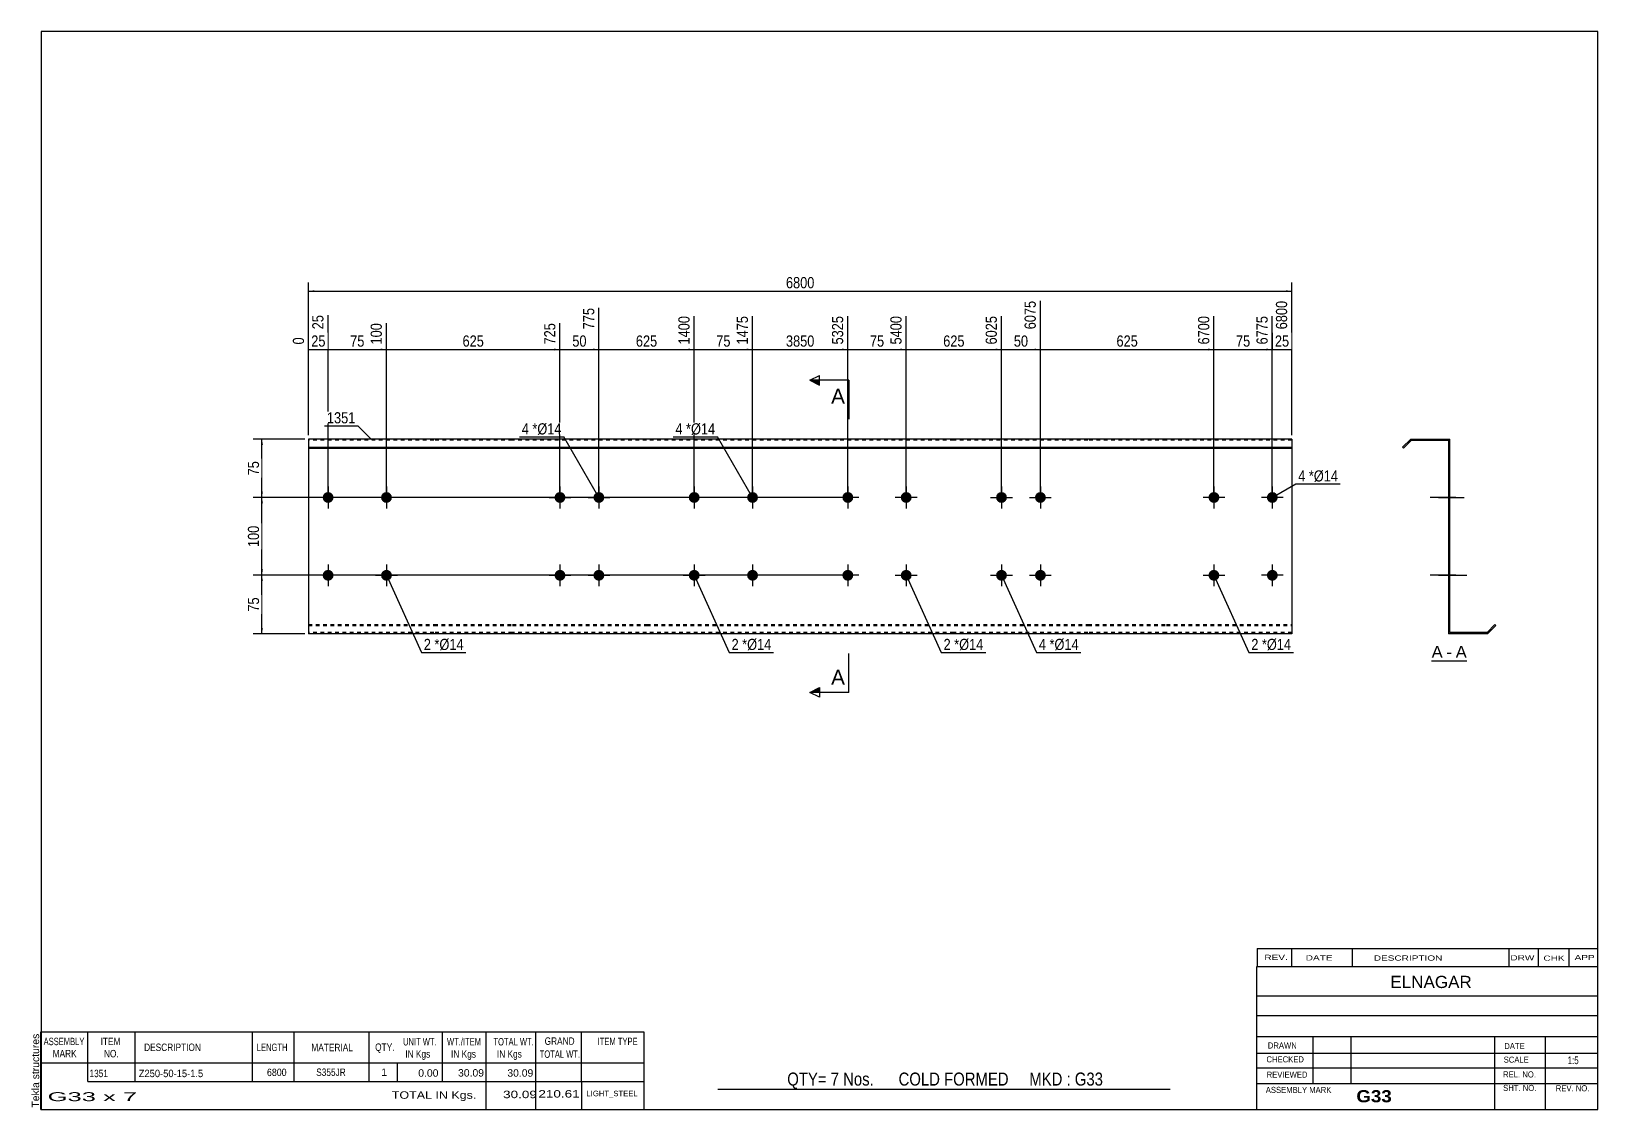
# Model space of a CAD drawing. Header units: millimetres. Extents: x -71 to 331, y -147 to 130.
import ezdxf

# ---------------------------------------------------------------- set-up
doc = ezdxf.new("R2010")
doc.units = ezdxf.units.MM
doc.linetypes.add('DXK_LINE_DOT1', pattern=[1.8814, 0.9407, -0.9407])
doc.styles.add('Arial', font='ARIAL.TTF', dxfattribs={"height": 0.2})
doc.styles.add('Arial Bold', font='ARIALBD.TTF', dxfattribs={"height": 0.2})
doc.styles.add('Arial Narrow', font='ARIALN.TTF', dxfattribs={"height": 0.2})

# ---------------------------------------------------------------- blocks, each defined once
blk = doc.blocks.new('Unknown-629097591-1776')
at = {"color": 5, "linetype": 'Continuous'}
for p, q in [((331.25, 129.75), (-68.75, 129.75)), ((-68.75, 129.75), (-68.75, -147.25)), ((331.25, -147.25), (331.25, 129.75)), ((-68.75, -147.25), (331.25, -147.25))]:
    blk.add_line(p, q, dxfattribs=at)
at = {"color": 174, "linetype": 'Continuous', "style": 'Arial'}
blk.add_text('Tekla structures', height=1.9102, rotation=90, dxfattribs=at).set_placement((-69.25, -146.75))
blk = doc.blocks.new('Unknown-629097591-12 - 1222')
at = {"color": 7, "linetype": 'Continuous'}
blk.add_line((288.58, -31.95), (297.61, -31.95), dxfattribs=at)
at = {"color": 0, "linetype": 'Continuous'}
blk.add_wipeout([(291.42, -31.2), (291.42, -28), (288.58, -28), (288.58, -31.2)], dxfattribs=at)
blk.add_wipeout([(293.8, -31.2), (293.8, -28), (292.38, -28), (292.38, -31.2)], dxfattribs=at)
at = {"color": 96, "linetype": 'Continuous', "style": 'Arial'}
blk.add_text('A', height=3.06, dxfattribs=at).set_placement((288.58, -31.2))
at = {"color": 0, "linetype": 'Continuous'}
blk.add_wipeout([(297.61, -31.2), (297.61, -28), (294.76, -28), (294.76, -31.2)], dxfattribs=at)
at = {"color": 96, "linetype": 'Continuous', "style": 'Arial'}
for s, p in [('A', (294.76, -31.2)), ('-', (292.38, -31.2))]:
    blk.add_text(s, height=3.06, dxfattribs=at).set_placement(p)
blk = doc.blocks.new('Bolt-629097591-1207 - 1201')
at = {"linetype": 'Continuous'}
for points in [[(139.96, -10, -1), (137.16, -10, -1)], [(249.04, -10, -1), (246.24, -10, -1)]]:
    blk.add_hatch(color=3, dxfattribs=at).paths.add_polyline_path(points)
at = {"color": 3, "linetype": 'Continuous'}
for p, q in [((138.56, -7.2), (138.56, -12.8)), ((247.64, -7.2), (247.64, -12.8)), ((141.36, -10), (135.76, -10)), ((250.44, -10), (244.84, -10))]:
    blk.add_line(p, q, dxfattribs=at)
blk = doc.blocks.new('Bolt-629097591-1215 - 1201')
at = {"linetype": 'Continuous'}
blk.add_hatch(color=3, dxfattribs=at).paths.add_polyline_path([(154.96, -10, -1), (152.16, -10, -1)])
at = {"color": 3, "linetype": 'Continuous'}
for p, q in [((153.56, -7.2), (153.56, -12.8)), ((150.76, -10), (156.36, -10))]:
    blk.add_line(p, q, dxfattribs=at)
blk = doc.blocks.new('Part-629097591-1204 - 1201')
at = {"color": 2, "linetype": 'Continuous'}
for p, q in [((0, 25), (0, -25)), ((32.19, 25), (0, 25)), ((52.29, 25), (32.29, 25)), ((86.78, 25), (52.39, 25)), ((126.27, 25), (86.88, 25)), ((165.76, 25), (126.37, 25)), ((200.25, 25), (165.86, 25)), ((220.35, 25), (200.35, 25)), ((252.64, 25), (220.45, 25)), ((252.64, 25), (252.64, -25)), ((0, 22.88), (32.19, 22.88)), ((0, 22.67), (32.19, 22.67)), ((32.29, 22.88), (52.29, 22.88)), ((32.29, 22.67), (52.29, 22.67)), ((52.39, 22.88), (86.78, 22.88)), ((52.39, 22.67), (86.78, 22.67)), ((86.88, 22.88), (126.27, 22.88)), ((86.88, 22.67), (126.27, 22.67)), ((126.37, 22.88), (165.76, 22.88)), ((126.37, 22.67), (165.76, 22.67)), ((165.86, 22.88), (200.25, 22.88)), ((165.86, 22.67), (200.25, 22.67)), ((200.35, 22.88), (220.35, 22.88)), ((200.35, 22.67), (220.35, 22.67)), ((220.45, 22.88), (252.64, 22.88)), ((220.45, 22.67), (252.64, 22.67)), ((32.19, -25), (0, -25)), ((52.29, -25), (32.29, -25)), ((86.78, -25), (52.39, -25)), ((126.27, -25), (86.88, -25)), ((165.76, -25), (126.37, -25)), ((200.25, -25), (165.86, -25)), ((220.35, -25), (200.35, -25)), ((252.64, -25), (220.45, -25))]:
    blk.add_line(p, q, dxfattribs=at)
at = {"color": 7, "linetype": 'DXK_LINE_DOT1'}
for p, q in [((32.19, 24.7), (0, 24.7)), ((52.29, 24.7), (32.29, 24.7)), ((86.78, 24.7), (52.39, 24.7)), ((126.27, 24.7), (86.88, 24.7)), ((165.76, 24.7), (126.37, 24.7)), ((200.25, 24.7), (165.86, 24.7)), ((220.35, 24.7), (200.35, 24.7)), ((252.64, 24.7), (220.45, 24.7)), ((0, -22.67), (32.19, -22.67)), ((0, -22.88), (32.19, -22.88)), ((32.29, -22.67), (52.29, -22.67)), ((32.29, -22.88), (52.29, -22.88)), ((52.39, -22.67), (86.78, -22.67)), ((52.39, -22.88), (86.78, -22.88)), ((86.88, -22.67), (126.27, -22.67)), ((86.88, -22.88), (126.27, -22.88)), ((126.37, -22.67), (165.76, -22.67)), ((126.37, -22.88), (165.76, -22.88)), ((165.86, -22.67), (200.25, -22.67)), ((165.86, -22.88), (200.25, -22.88)), ((200.35, -22.67), (220.35, -22.67)), ((200.35, -22.88), (220.35, -22.88)), ((220.45, -22.67), (252.64, -22.67)), ((220.45, -22.88), (252.64, -22.88)), ((32.19, -24.7), (0, -24.7)), ((52.29, -24.7), (32.29, -24.7)), ((86.78, -24.7), (52.39, -24.7)), ((126.27, -24.7), (86.88, -24.7)), ((165.76, -24.7), (126.37, -24.7)), ((200.25, -24.7), (165.86, -24.7)), ((220.35, -24.7), (200.35, -24.7)), ((252.64, -24.7), (220.45, -24.7))]:
    blk.add_line(p, q, dxfattribs=at)
blk = doc.blocks.new('Bolt-629097591-1205 - 1201')
at = {"linetype": 'Continuous'}
for points in [[(6.4, -10, -1), (3.6, -10, -1)], [(115.48, -10, -1), (112.68, -10, -1)]]:
    blk.add_hatch(color=3, dxfattribs=at).paths.add_polyline_path(points)
at = {"color": 3, "linetype": 'Continuous'}
for p, q in [((5, -7.2), (5, -12.8)), ((114.08, -7.2), (114.08, -12.8)), ((7.8, -10), (2.2, -10)), ((116.88, -10), (111.28, -10))]:
    blk.add_line(p, q, dxfattribs=at)
blk = doc.blocks.new('Bolt-629097591-1206 - 1201')
at = {"linetype": 'Continuous'}
for points in [[(6.4, 10, -1), (3.6, 10, -1)], [(115.48, 10, -1), (112.68, 10, -1)]]:
    blk.add_hatch(color=3, dxfattribs=at).paths.add_polyline_path(points)
at = {"color": 3, "linetype": 'Continuous'}
for p, q in [((5, 12.8), (5, 7.2)), ((114.08, 12.8), (114.08, 7.2)), ((7.8, 10), (2.2, 10)), ((116.88, 10), (111.28, 10))]:
    blk.add_line(p, q, dxfattribs=at)
blk = doc.blocks.new('Bolt-629097591-1208 - 1201')
at = {"linetype": 'Continuous'}
for points in [[(139.96, 10, -1), (137.16, 10, -1)], [(249.04, 10, -1), (246.24, 10, -1)]]:
    blk.add_hatch(color=3, dxfattribs=at).paths.add_polyline_path(points)
at = {"color": 3, "linetype": 'Continuous'}
for p, q in [((138.56, 12.8), (138.56, 7.2)), ((247.64, 12.8), (247.64, 7.2)), ((141.36, 10), (135.76, 10)), ((250.44, 10), (244.84, 10))]:
    blk.add_line(p, q, dxfattribs=at)
blk = doc.blocks.new('Bolt-629097591-1209 - 1201')
at = {"linetype": 'Continuous'}
for points in [[(65.99, 10, -1), (63.19, 10, -1)], [(75.99, 10, -1), (73.19, 10, -1)], [(65.99, -10, -1), (63.19, -10, -1)], [(75.99, -10, -1), (73.19, -10, -1)]]:
    blk.add_hatch(color=3, dxfattribs=at).paths.add_polyline_path(points)
at = {"color": 3, "linetype": 'Continuous'}
for p, q in [((64.59, 12.8), (64.59, 7.2)), ((74.59, 12.8), (74.59, 7.2)), ((61.79, 10), (67.39, 10)), ((71.79, 10), (77.39, 10)), ((64.59, -7.2), (64.59, -12.8)), ((74.59, -7.2), (74.59, -12.8)), ((61.79, -10), (67.39, -10)), ((71.79, -10), (77.39, -10))]:
    blk.add_line(p, q, dxfattribs=at)
blk = doc.blocks.new('Bolt-629097591-1210 - 1201')
at = {"linetype": 'Continuous'}
blk.add_hatch(color=3, dxfattribs=at).paths.add_polyline_path([(21.4, -10, -1), (18.6, -10, -1)])
at = {"color": 3, "linetype": 'Continuous'}
for p, q in [((20, -7.2), (20, -12.8)), ((17.2, -10), (22.8, -10))]:
    blk.add_line(p, q, dxfattribs=at)
blk = doc.blocks.new('Bolt-629097591-1211 - 1201')
at = {"linetype": 'Continuous'}
blk.add_hatch(color=3, dxfattribs=at).paths.add_polyline_path([(100.48, -10, -1), (97.68, -10, -1)])
at = {"color": 3, "linetype": 'Continuous'}
for p, q in [((99.08, -7.2), (99.08, -12.8)), ((96.28, -10), (101.88, -10))]:
    blk.add_line(p, q, dxfattribs=at)
blk = doc.blocks.new('Bolt-629097591-1212 - 1201')
at = {"linetype": 'Continuous'}
blk.add_hatch(color=3, dxfattribs=at).paths.add_polyline_path([(100.48, 10, -1), (97.68, 10, -1)])
at = {"color": 3, "linetype": 'Continuous'}
for p, q in [((99.08, 12.8), (99.08, 7.2)), ((101.88, 10), (96.28, 10))]:
    blk.add_line(p, q, dxfattribs=at)
blk = doc.blocks.new('Bolt-629097591-1213 - 1201')
at = {"linetype": 'Continuous'}
blk.add_hatch(color=3, dxfattribs=at).paths.add_polyline_path([(21.4, 10, -1), (18.6, 10, -1)])
at = {"color": 3, "linetype": 'Continuous'}
for p, q in [((20, 12.8), (20, 7.2)), ((22.8, 10), (17.2, 10))]:
    blk.add_line(p, q, dxfattribs=at)
blk = doc.blocks.new('Bolt-629097591-1214 - 1201')
at = {"linetype": 'Continuous'}
for points in [[(179.45, 10, -1), (176.65, 10, -1)], [(189.45, 10, -1), (186.65, 10, -1)], [(179.45, -10, -1), (176.65, -10, -1)], [(189.45, -10, -1), (186.65, -10, -1)]]:
    blk.add_hatch(color=3, dxfattribs=at).paths.add_polyline_path(points)
at = {"color": 3, "linetype": 'Continuous'}
for p, q in [((178.05, 12.8), (178.05, 7.2)), ((188.05, 12.8), (188.05, 7.2)), ((175.25, 10), (180.85, 10)), ((185.25, 10), (190.85, 10)), ((178.05, -7.2), (178.05, -12.8)), ((188.05, -7.2), (188.05, -12.8)), ((175.25, -10), (180.85, -10)), ((185.25, -10), (190.85, -10))]:
    blk.add_line(p, q, dxfattribs=at)
blk = doc.blocks.new('Bolt-629097591-1216 - 1201')
at = {"linetype": 'Continuous'}
blk.add_hatch(color=3, dxfattribs=at).paths.add_polyline_path([(234.04, -10, -1), (231.24, -10, -1)])
at = {"color": 3, "linetype": 'Continuous'}
for p, q in [((232.64, -7.2), (232.64, -12.8)), ((229.84, -10), (235.44, -10))]:
    blk.add_line(p, q, dxfattribs=at)
blk = doc.blocks.new('Bolt-629097591-1217 - 1201')
at = {"linetype": 'Continuous'}
blk.add_hatch(color=3, dxfattribs=at).paths.add_polyline_path([(234.04, 10, -1), (231.24, 10, -1)])
at = {"color": 3, "linetype": 'Continuous'}
for p, q in [((232.64, 12.8), (232.64, 7.2)), ((235.44, 10), (229.84, 10))]:
    blk.add_line(p, q, dxfattribs=at)
blk = doc.blocks.new('Bolt-629097591-1218 - 1201')
at = {"linetype": 'Continuous'}
blk.add_hatch(color=3, dxfattribs=at).paths.add_polyline_path([(154.96, 10, -1), (152.16, 10, -1)])
at = {"color": 3, "linetype": 'Continuous'}
for p, q in [((153.56, 12.8), (153.56, 7.2)), ((156.36, 10), (150.76, 10))]:
    blk.add_line(p, q, dxfattribs=at)
blk = doc.blocks.new('Bolt-629097591-1224 - 1222')
at = {"linetype": 'Continuous'}
blk.add_hatch(color=3, dxfattribs=at).paths.add_polyline_path([(293.24, -11.4), (293.24, -8.6), (292.94, -8.6), (292.94, -11.4)])
blk.add_hatch(color=3, dxfattribs=at).paths.add_polyline_path([(293.24, -11.4), (293.24, -8.6), (292.94, -8.6), (292.94, -11.4)])
at = {"color": 3, "linetype": 'Continuous'}
for p, q in [((294.84, -10), (288.24, -10)), ((294.84, -10), (288.24, -10)), ((293.24, -8.6), (292.94, -8.6)), ((293.24, -8.6), (292.94, -8.6)), ((293.24, -11.4), (292.94, -11.4)), ((293.24, -11.4), (292.94, -11.4))]:
    blk.add_line(p, q, dxfattribs=at)
blk = doc.blocks.new('Part-629097591-1223 - 1222')
at = {"color": 2, "linetype": 'Continuous'}
for p, q in [((283.24, 25), (281.12, 22.88)), ((283.37, 24.7), (281.33, 22.67)), ((283.24, 25), (293.24, 25)), ((283.37, 24.7), (292.94, 24.7)), ((292.94, 24.7), (292.94, -25)), ((293.24, -24.7), (293.24, 25)), ((281.12, 22.88), (281.33, 22.67)), ((302.82, -24.7), (304.85, -22.67)), ((302.94, -25), (305.06, -22.88)), ((305.06, -22.88), (304.85, -22.67)), ((302.94, -25), (292.94, -25)), ((302.82, -24.7), (293.24, -24.7))]:
    blk.add_line(p, q, dxfattribs=at)
blk = doc.blocks.new('Bolt-629097591-1225 - 1222')
at = {"linetype": 'Continuous'}
blk.add_hatch(color=3, dxfattribs=at).paths.add_polyline_path([(293.24, 8.6), (293.24, 11.4), (292.94, 11.4), (292.94, 8.6)])
blk.add_hatch(color=3, dxfattribs=at).paths.add_polyline_path([(293.24, 8.6), (293.24, 11.4), (292.94, 11.4), (292.94, 8.6)])
at = {"color": 3, "linetype": 'Continuous'}
for p, q in [((294.84, 10), (288.24, 10)), ((294.84, 10), (288.24, 10)), ((293.24, 11.4), (292.94, 11.4)), ((293.24, 11.4), (292.94, 11.4)), ((293.24, 8.6), (292.94, 8.6)), ((293.24, 8.6), (292.94, 8.6))]:
    blk.add_line(p, q, dxfattribs=at)
blk = doc.blocks.new('Bolt-629097591-1226 - 1222')
at = {"linetype": 'Continuous'}
blk.add_hatch(color=3, dxfattribs=at).paths.add_polyline_path([(293.24, -11.4), (293.24, -8.6), (292.94, -8.6), (292.94, -11.4)])
blk.add_hatch(color=3, dxfattribs=at).paths.add_polyline_path([(293.24, -11.4), (293.24, -8.6), (292.94, -8.6), (292.94, -11.4)])
at = {"color": 3, "linetype": 'Continuous'}
for p, q in [((294.84, -10), (288.24, -10)), ((294.84, -10), (288.24, -10)), ((293.24, -8.6), (292.94, -8.6)), ((293.24, -8.6), (292.94, -8.6)), ((293.24, -11.4), (292.94, -11.4)), ((293.24, -11.4), (292.94, -11.4))]:
    blk.add_line(p, q, dxfattribs=at)
blk = doc.blocks.new('Bolt-629097591-1227 - 1222')
at = {"linetype": 'Continuous'}
blk.add_hatch(color=3, dxfattribs=at).paths.add_polyline_path([(293.24, 8.6), (293.24, 11.4), (292.94, 11.4), (292.94, 8.6)])
blk.add_hatch(color=3, dxfattribs=at).paths.add_polyline_path([(293.24, 8.6), (293.24, 11.4), (292.94, 11.4), (292.94, 8.6)])
at = {"color": 3, "linetype": 'Continuous'}
for p, q in [((294.84, 10), (288.24, 10)), ((294.84, 10), (288.24, 10)), ((293.24, 11.4), (292.94, 11.4)), ((293.24, 11.4), (292.94, 11.4)), ((293.24, 8.6), (292.94, 8.6)), ((293.24, 8.6), (292.94, 8.6))]:
    blk.add_line(p, q, dxfattribs=at)
blk = doc.blocks.new('Bolt-629097591-1228 - 1222')
at = {"linetype": 'Continuous'}
for points in [[(293.24, 8.6), (293.24, 11.4), (292.94, 11.4), (292.94, 8.6)], [(293.24, 8.6), (293.24, 11.4), (292.94, 11.4), (292.94, 8.6)], [(293.24, -11.4), (293.24, -8.6), (292.94, -8.6), (292.94, -11.4)], [(293.24, -11.4), (293.24, -8.6), (292.94, -8.6), (292.94, -11.4)]]:
    blk.add_hatch(color=3, dxfattribs=at).paths.add_polyline_path(points)
at = {"color": 3, "linetype": 'Continuous'}
for p, q in [((290.34, 10), (296.94, 10)), ((290.34, 10), (296.94, 10)), ((292.94, 11.4), (293.24, 11.4)), ((292.94, 11.4), (293.24, 11.4)), ((292.94, 8.6), (293.24, 8.6)), ((292.94, 8.6), (293.24, 8.6)), ((290.34, -10), (296.94, -10)), ((290.34, -10), (296.94, -10)), ((292.94, -8.6), (293.24, -8.6)), ((292.94, -8.6), (293.24, -8.6)), ((292.94, -11.4), (293.24, -11.4)), ((292.94, -11.4), (293.24, -11.4))]:
    blk.add_line(p, q, dxfattribs=at)
blk = doc.blocks.new('Bolt-629097591-1229 - 1222')
at = {"linetype": 'Continuous'}
blk.add_hatch(color=3, dxfattribs=at).paths.add_polyline_path([(293.24, -11.4), (293.24, -8.6), (292.94, -8.6), (292.94, -11.4)])
at = {"color": 3, "linetype": 'Continuous'}
for p, q in [((291.04, -10), (297.64, -10)), ((292.94, -8.6), (293.24, -8.6)), ((292.94, -11.4), (293.24, -11.4))]:
    blk.add_line(p, q, dxfattribs=at)
blk = doc.blocks.new('Bolt-629097591-1230 - 1222')
at = {"linetype": 'Continuous'}
blk.add_hatch(color=3, dxfattribs=at).paths.add_polyline_path([(293.24, -11.4), (293.24, -8.6), (292.94, -8.6), (292.94, -11.4)])
at = {"color": 3, "linetype": 'Continuous'}
for p, q in [((291.04, -10), (297.64, -10)), ((292.94, -8.6), (293.24, -8.6)), ((292.94, -11.4), (293.24, -11.4))]:
    blk.add_line(p, q, dxfattribs=at)
blk = doc.blocks.new('Bolt-629097591-1231 - 1222')
at = {"linetype": 'Continuous'}
blk.add_hatch(color=3, dxfattribs=at).paths.add_polyline_path([(293.24, 8.6), (293.24, 11.4), (292.94, 11.4), (292.94, 8.6)])
at = {"color": 3, "linetype": 'Continuous'}
for p, q in [((294.84, 10), (288.24, 10)), ((293.24, 11.4), (292.94, 11.4)), ((293.24, 8.6), (292.94, 8.6))]:
    blk.add_line(p, q, dxfattribs=at)
blk = doc.blocks.new('Bolt-629097591-1232 - 1222')
at = {"linetype": 'Continuous'}
blk.add_hatch(color=3, dxfattribs=at).paths.add_polyline_path([(293.24, 8.6), (293.24, 11.4), (292.94, 11.4), (292.94, 8.6)])
at = {"color": 3, "linetype": 'Continuous'}
for p, q in [((294.84, 10), (288.24, 10)), ((293.24, 11.4), (292.94, 11.4)), ((293.24, 8.6), (292.94, 8.6))]:
    blk.add_line(p, q, dxfattribs=at)
blk = doc.blocks.new('Bolt-629097591-1233 - 1222')
at = {"linetype": 'Continuous'}
for points in [[(293.24, 8.6), (293.24, 11.4), (292.94, 11.4), (292.94, 8.6)], [(293.24, 8.6), (293.24, 11.4), (292.94, 11.4), (292.94, 8.6)], [(293.24, -11.4), (293.24, -8.6), (292.94, -8.6), (292.94, -11.4)], [(293.24, -11.4), (293.24, -8.6), (292.94, -8.6), (292.94, -11.4)]]:
    blk.add_hatch(color=3, dxfattribs=at).paths.add_polyline_path(points)
at = {"color": 3, "linetype": 'Continuous'}
for p, q in [((290.34, 10), (296.94, 10)), ((290.34, 10), (296.94, 10)), ((292.94, 11.4), (293.24, 11.4)), ((292.94, 11.4), (293.24, 11.4)), ((292.94, 8.6), (293.24, 8.6)), ((292.94, 8.6), (293.24, 8.6)), ((290.34, -10), (296.94, -10)), ((290.34, -10), (296.94, -10)), ((292.94, -8.6), (293.24, -8.6)), ((292.94, -8.6), (293.24, -8.6)), ((292.94, -11.4), (293.24, -11.4)), ((292.94, -11.4), (293.24, -11.4))]:
    blk.add_line(p, q, dxfattribs=at)
blk = doc.blocks.new('Bolt-629097591-1234 - 1222')
at = {"linetype": 'Continuous'}
blk.add_hatch(color=3, dxfattribs=at).paths.add_polyline_path([(293.24, -11.4), (293.24, -8.6), (292.94, -8.6), (292.94, -11.4)])
at = {"color": 3, "linetype": 'Continuous'}
for p, q in [((291.04, -10), (297.64, -10)), ((292.94, -8.6), (293.24, -8.6)), ((292.94, -11.4), (293.24, -11.4))]:
    blk.add_line(p, q, dxfattribs=at)
blk = doc.blocks.new('Bolt-629097591-1235 - 1222')
at = {"linetype": 'Continuous'}
blk.add_hatch(color=3, dxfattribs=at).paths.add_polyline_path([(293.24, -11.4), (293.24, -8.6), (292.94, -8.6), (292.94, -11.4)])
at = {"color": 3, "linetype": 'Continuous'}
for p, q in [((291.04, -10), (297.64, -10)), ((292.94, -8.6), (293.24, -8.6)), ((292.94, -11.4), (293.24, -11.4))]:
    blk.add_line(p, q, dxfattribs=at)
blk = doc.blocks.new('Bolt-629097591-1236 - 1222')
at = {"linetype": 'Continuous'}
blk.add_hatch(color=3, dxfattribs=at).paths.add_polyline_path([(293.24, 8.6), (293.24, 11.4), (292.94, 11.4), (292.94, 8.6)])
at = {"color": 3, "linetype": 'Continuous'}
for p, q in [((294.84, 10), (288.24, 10)), ((293.24, 11.4), (292.94, 11.4)), ((293.24, 8.6), (292.94, 8.6))]:
    blk.add_line(p, q, dxfattribs=at)
blk = doc.blocks.new('Bolt-629097591-1237 - 1222')
at = {"linetype": 'Continuous'}
blk.add_hatch(color=3, dxfattribs=at).paths.add_polyline_path([(293.24, 8.6), (293.24, 11.4), (292.94, 11.4), (292.94, 8.6)])
at = {"color": 3, "linetype": 'Continuous'}
for p, q in [((294.84, 10), (288.24, 10)), ((293.24, 11.4), (292.94, 11.4)), ((293.24, 8.6), (292.94, 8.6))]:
    blk.add_line(p, q, dxfattribs=at)
blk = doc.blocks.new('StraightDimension-629097591-1320 - 1201')
at = {"linetype": 'Continuous'}
for points in [[(-12.25, -11.5), (-12, -10), (-11.75, -11.5)], [(-11.75, -23.5), (-12, -25), (-12.25, -23.5)]]:
    blk.add_hatch(color=7, dxfattribs=at).paths.add_polyline_path(points)
at = {"color": 7, "linetype": 'Continuous'}
for p, q in [((137.56, -10), (-14.25, -10)), ((-12, -25), (-12, -10)), ((-1, -25), (-14.25, -25))]:
    blk.add_line(p, q, dxfattribs=at)
at = {"color": 0}
blk.add_wipeout([(-12.15, -15.07), (-16.35, -15.07), (-16.35, -19.93), (-12.15, -19.93)], dxfattribs=at)
at = {"color": 3, "style": 'Arial Narrow'}
blk.add_text('75', height=2.863, rotation=90.0002, dxfattribs=at).set_placement((-12.75, -19.33))
blk = doc.blocks.new('StraightDimension-629097591-1334 - 1201')
at = {"linetype": 'Continuous'}
for points in [[(1.5, 62.75), (0, 63), (1.5, 63.25)], [(251.14, 63.25), (252.64, 63), (251.14, 62.75)]]:
    blk.add_hatch(color=7, dxfattribs=at).paths.add_polyline_path(points)
at = {"color": 7, "linetype": 'Continuous'}
for p, q in [((0, 26), (0, 65.25)), ((252.64, 26), (252.64, 65.25)), ((0, 63), (252.64, 63))]:
    blk.add_line(p, q, dxfattribs=at)
at = {"color": 0}
blk.add_wipeout([(130.58, 63.15), (130.58, 67.35), (122.06, 67.35), (122.06, 63.15)], dxfattribs=at)
at = {"color": 3, "style": 'Arial Narrow'}
blk.add_text('6800', height=2.863, dxfattribs=at).set_placement((122.66, 63.75))
blk = doc.blocks.new('StraightDimension-629097591-1255 - 1201')
at = {"linetype": 'Continuous'}
blk.add_hatch(color=7, dxfattribs=at).paths.add_polyline_path([(137.06, 48.25), (138.56, 48), (137.06, 47.75)])
at = {"color": 7, "linetype": 'Continuous'}
for p, q in [((114.08, 11), (114.08, 56.61)), ((138.56, 11), (138.56, 56.61)), ((114.08, 48), (138.56, 48))]:
    blk.add_line(p, q, dxfattribs=at)
at = {"color": 0, "linetype": 'Continuous'}
blk.add_wipeout([(137.96, 57.21), (133.76, 57.21), (133.76, 48.7), (137.96, 48.7)], dxfattribs=at)
at = {"color": 0}
blk.add_wipeout([(130.58, 48.15), (130.58, 52.35), (122.06, 52.35), (122.06, 48.15)], dxfattribs=at)
at = {"color": 3, "linetype": 'Continuous', "style": 'Arial Narrow'}
blk.add_text('5325', height=2.863, rotation=90.0002, dxfattribs=at).set_placement((137.36, 49.3))
at = {"color": 3, "style": 'Arial Narrow'}
blk.add_text('3850', height=2.863, dxfattribs=at).set_placement((122.66, 48.75))
blk = doc.blocks.new('StraightDimension-629097591-1249 - 1201')
at = {"linetype": 'Continuous'}
blk.add_hatch(color=7, dxfattribs=at).paths.add_polyline_path([(251.14, 48.25), (252.64, 48), (251.14, 47.75)])
at = {"color": 7, "linetype": 'Continuous'}
for p, q in [((252.64, 26), (252.64, 60.51)), ((247.64, 11), (247.64, 56.61)), ((247.64, 48), (252.64, 48))]:
    blk.add_line(p, q, dxfattribs=at)
at = {"color": 0}
blk.add_wipeout([(252.57, 48.15), (252.57, 52.35), (247.71, 52.35), (247.71, 48.15)], dxfattribs=at)
at = {"color": 0, "linetype": 'Continuous'}
blk.add_wipeout([(252.04, 61.11), (247.84, 61.11), (247.84, 52.6), (252.04, 52.6)], dxfattribs=at)
at = {"color": 3, "linetype": 'Continuous', "style": 'Arial Narrow'}
blk.add_text('6800', height=2.863, rotation=90.0002, dxfattribs=at).set_placement((251.44, 53.2))
at = {"color": 3, "style": 'Arial Narrow'}
blk.add_text('25', height=2.863, dxfattribs=at).set_placement((248.31, 48.75))
blk = doc.blocks.new('StraightDimension-629097591-1250 - 1201')
at = {"linetype": 'Continuous'}
blk.add_hatch(color=7, dxfattribs=at).paths.add_polyline_path([(246.14, 48.25), (247.64, 48), (246.14, 47.75)])
at = {"color": 7, "linetype": 'Continuous'}
for p, q in [((232.64, 11), (232.64, 56.61)), ((247.64, 11), (247.64, 56.61)), ((232.64, 48), (247.64, 48))]:
    blk.add_line(p, q, dxfattribs=at)
at = {"color": 0}
blk.add_wipeout([(242.57, 48.15), (242.57, 52.35), (237.71, 52.35), (237.71, 48.15)], dxfattribs=at)
at = {"color": 0, "linetype": 'Continuous'}
blk.add_wipeout([(247.04, 57.21), (242.84, 57.21), (242.84, 48.7), (247.04, 48.7)], dxfattribs=at)
at = {"color": 3, "linetype": 'Continuous', "style": 'Arial Narrow'}
blk.add_text('6775', height=2.863, rotation=90.0002, dxfattribs=at).set_placement((246.44, 49.3))
at = {"color": 3, "style": 'Arial Narrow'}
blk.add_text('75', height=2.863, dxfattribs=at).set_placement((238.31, 48.75))
blk = doc.blocks.new('StraightDimension-629097591-1251 - 1201')
at = {"linetype": 'Continuous'}
blk.add_hatch(color=7, dxfattribs=at).paths.add_polyline_path([(231.14, 48.25), (232.64, 48), (231.14, 47.75)])
at = {"color": 7, "linetype": 'Continuous'}
for p, q in [((188.05, 11), (188.05, 60.51)), ((232.64, 11), (232.64, 56.61)), ((188.05, 48), (232.64, 48))]:
    blk.add_line(p, q, dxfattribs=at)
at = {"color": 0, "linetype": 'Continuous'}
blk.add_wipeout([(232.04, 57.21), (227.84, 57.21), (227.84, 48.7), (232.04, 48.7)], dxfattribs=at)
at = {"color": 0}
blk.add_wipeout([(213.69, 48.15), (213.69, 52.35), (207, 52.35), (207, 48.15)], dxfattribs=at)
at = {"color": 3, "linetype": 'Continuous', "style": 'Arial Narrow'}
blk.add_text('6700', height=2.863, rotation=90.0002, dxfattribs=at).set_placement((231.44, 49.3))
at = {"color": 3, "style": 'Arial Narrow'}
blk.add_text('625', height=2.863, dxfattribs=at).set_placement((207.6, 48.75))
blk = doc.blocks.new('StraightDimension-629097591-1252 - 1201')
at = {"linetype": 'Continuous'}
blk.add_hatch(color=7, dxfattribs=at).paths.add_polyline_path([(186.55, 48.25), (188.05, 48), (186.55, 47.75)])
at = {"color": 7, "linetype": 'Continuous'}
for p, q in [((188.05, 11), (188.05, 60.51)), ((178.05, 11), (178.05, 56.61)), ((178.05, 48), (188.05, 48))]:
    blk.add_line(p, q, dxfattribs=at)
at = {"color": 0}
blk.add_wipeout([(185.48, 48.15), (185.48, 52.35), (180.62, 52.35), (180.62, 48.15)], dxfattribs=at)
at = {"color": 0, "linetype": 'Continuous'}
blk.add_wipeout([(187.45, 61.11), (183.25, 61.11), (183.25, 52.6), (187.45, 52.6)], dxfattribs=at)
at = {"color": 3, "linetype": 'Continuous', "style": 'Arial Narrow'}
blk.add_text('6075', height=2.863, rotation=90.0002, dxfattribs=at).set_placement((186.85, 53.2))
at = {"color": 3, "style": 'Arial Narrow'}
blk.add_text('50', height=2.863, dxfattribs=at).set_placement((181.22, 48.75))
blk = doc.blocks.new('StraightDimension-629097591-1253 - 1201')
at = {"linetype": 'Continuous'}
blk.add_hatch(color=7, dxfattribs=at).paths.add_polyline_path([(176.55, 48.25), (178.05, 48), (176.55, 47.75)])
at = {"color": 7, "linetype": 'Continuous'}
for p, q in [((153.56, 11), (153.56, 56.61)), ((178.05, 11), (178.05, 56.61)), ((153.56, 48), (178.05, 48))]:
    blk.add_line(p, q, dxfattribs=at)
at = {"color": 0, "linetype": 'Continuous'}
blk.add_wipeout([(177.45, 57.21), (173.25, 57.21), (173.25, 48.7), (177.45, 48.7)], dxfattribs=at)
at = {"color": 0}
blk.add_wipeout([(169.15, 48.15), (169.15, 52.35), (162.47, 52.35), (162.47, 48.15)], dxfattribs=at)
at = {"color": 3, "linetype": 'Continuous', "style": 'Arial Narrow'}
blk.add_text('6025', height=2.863, rotation=90.0002, dxfattribs=at).set_placement((176.85, 49.3))
at = {"color": 3, "style": 'Arial Narrow'}
blk.add_text('625', height=2.863, dxfattribs=at).set_placement((163.07, 48.75))
blk = doc.blocks.new('StraightDimension-629097591-1254 - 1201')
at = {"linetype": 'Continuous'}
blk.add_hatch(color=7, dxfattribs=at).paths.add_polyline_path([(152.06, 48.25), (153.56, 48), (152.06, 47.75)])
at = {"color": 7, "linetype": 'Continuous'}
for p, q in [((138.56, 11), (138.56, 56.61)), ((153.56, 11), (153.56, 56.61)), ((138.56, 48), (153.56, 48))]:
    blk.add_line(p, q, dxfattribs=at)
at = {"color": 0}
blk.add_wipeout([(148.49, 48.15), (148.49, 52.35), (143.64, 52.35), (143.64, 48.15)], dxfattribs=at)
at = {"color": 0, "linetype": 'Continuous'}
blk.add_wipeout([(152.96, 57.21), (148.76, 57.21), (148.76, 48.7), (152.96, 48.7)], dxfattribs=at)
at = {"color": 3, "linetype": 'Continuous', "style": 'Arial Narrow'}
blk.add_text('5400', height=2.863, rotation=90.0002, dxfattribs=at).set_placement((152.36, 49.3))
at = {"color": 3, "style": 'Arial Narrow'}
blk.add_text('75', height=2.863, dxfattribs=at).set_placement((144.24, 48.75))
blk = doc.blocks.new('StraightDimension-629097591-1256 - 1201')
at = {"linetype": 'Continuous'}
blk.add_hatch(color=7, dxfattribs=at).paths.add_polyline_path([(112.58, 48.25), (114.08, 48), (112.58, 47.75)])
at = {"color": 7, "linetype": 'Continuous'}
for p, q in [((99.08, 11), (99.08, 56.61)), ((114.08, 11), (114.08, 56.61)), ((99.08, 48), (114.08, 48))]:
    blk.add_line(p, q, dxfattribs=at)
at = {"color": 0}
blk.add_wipeout([(109, 48.15), (109, 52.35), (104.15, 52.35), (104.15, 48.15)], dxfattribs=at)
at = {"color": 0, "linetype": 'Continuous'}
blk.add_wipeout([(113.48, 57.21), (109.28, 57.21), (109.28, 48.7), (113.48, 48.7)], dxfattribs=at)
at = {"color": 3, "linetype": 'Continuous', "style": 'Arial Narrow'}
blk.add_text('1475', height=2.863, rotation=90.0002, dxfattribs=at).set_placement((112.88, 49.3))
at = {"color": 3, "style": 'Arial Narrow'}
blk.add_text('75', height=2.863, dxfattribs=at).set_placement((104.75, 48.75))
blk = doc.blocks.new('StraightDimension-629097591-1257 - 1201')
at = {"linetype": 'Continuous'}
blk.add_hatch(color=7, dxfattribs=at).paths.add_polyline_path([(97.58, 48.25), (99.08, 48), (97.58, 47.75)])
at = {"color": 7, "linetype": 'Continuous'}
for p, q in [((74.59, 11), (74.59, 58.68)), ((99.08, 11), (99.08, 56.61)), ((74.59, 48), (99.08, 48))]:
    blk.add_line(p, q, dxfattribs=at)
at = {"color": 0, "linetype": 'Continuous'}
blk.add_wipeout([(98.48, 57.21), (94.28, 57.21), (94.28, 48.7), (98.48, 48.7)], dxfattribs=at)
at = {"color": 0}
blk.add_wipeout([(90.17, 48.15), (90.17, 52.35), (83.49, 52.35), (83.49, 48.15)], dxfattribs=at)
at = {"color": 3, "linetype": 'Continuous', "style": 'Arial Narrow'}
blk.add_text('1400', height=2.863, rotation=90.0002, dxfattribs=at).set_placement((97.88, 49.3))
at = {"color": 3, "style": 'Arial Narrow'}
blk.add_text('625', height=2.863, dxfattribs=at).set_placement((84.09, 48.75))
blk = doc.blocks.new('StraightDimension-629097591-1258 - 1201')
at = {"linetype": 'Continuous'}
blk.add_hatch(color=7, dxfattribs=at).paths.add_polyline_path([(73.09, 48.25), (74.59, 48), (73.09, 47.75)])
at = {"color": 7, "linetype": 'Continuous'}
for p, q in [((74.59, 11), (74.59, 58.68)), ((64.59, 11), (64.59, 54.78)), ((64.59, 48), (74.59, 48))]:
    blk.add_line(p, q, dxfattribs=at)
at = {"color": 0}
blk.add_wipeout([(72.02, 48.15), (72.02, 52.35), (67.16, 52.35), (67.16, 48.15)], dxfattribs=at)
at = {"color": 0, "linetype": 'Continuous'}
blk.add_wipeout([(73.99, 59.28), (69.79, 59.28), (69.79, 52.6), (73.99, 52.6)], dxfattribs=at)
at = {"color": 3, "linetype": 'Continuous', "style": 'Arial Narrow'}
blk.add_text('775', height=2.863, rotation=90.0002, dxfattribs=at).set_placement((73.39, 53.2))
at = {"color": 3, "style": 'Arial Narrow'}
blk.add_text('50', height=2.863, dxfattribs=at).set_placement((67.76, 48.75))
blk = doc.blocks.new('StraightDimension-629097591-1259 - 1201')
at = {"linetype": 'Continuous'}
blk.add_hatch(color=7, dxfattribs=at).paths.add_polyline_path([(63.09, 48.25), (64.59, 48), (63.09, 47.75)])
at = {"color": 7, "linetype": 'Continuous'}
for p, q in [((20, 11), (20, 54.78)), ((64.59, 11), (64.59, 54.78)), ((20, 48), (64.59, 48))]:
    blk.add_line(p, q, dxfattribs=at)
at = {"color": 0}
blk.add_wipeout([(45.64, 48.15), (45.64, 52.35), (38.95, 52.35), (38.95, 48.15)], dxfattribs=at)
at = {"color": 0, "linetype": 'Continuous'}
blk.add_wipeout([(63.99, 55.38), (59.79, 55.38), (59.79, 48.7), (63.99, 48.7)], dxfattribs=at)
at = {"color": 3, "linetype": 'Continuous', "style": 'Arial Narrow'}
blk.add_text('725', height=2.863, rotation=90.0002, dxfattribs=at).set_placement((63.39, 49.3))
at = {"color": 3, "style": 'Arial Narrow'}
blk.add_text('625', height=2.863, dxfattribs=at).set_placement((39.55, 48.75))
blk = doc.blocks.new('StraightDimension-629097591-1260 - 1201')
at = {"linetype": 'Continuous'}
blk.add_hatch(color=7, dxfattribs=at).paths.add_polyline_path([(18.5, 48.25), (20, 48), (18.5, 47.75)])
at = {"color": 7, "linetype": 'Continuous'}
for p, q in [((5, 11), (5, 56.86)), ((20, 11), (20, 54.78)), ((5, 48), (20, 48))]:
    blk.add_line(p, q, dxfattribs=at)
at = {"color": 0}
blk.add_wipeout([(14.93, 48.15), (14.93, 52.35), (10.07, 52.35), (10.07, 48.15)], dxfattribs=at)
at = {"color": 0, "linetype": 'Continuous'}
blk.add_wipeout([(19.4, 55.38), (15.2, 55.38), (15.2, 48.7), (19.4, 48.7)], dxfattribs=at)
at = {"color": 3, "linetype": 'Continuous', "style": 'Arial Narrow'}
blk.add_text('100', height=2.863, rotation=90.0002, dxfattribs=at).set_placement((18.8, 49.3))
at = {"color": 3, "style": 'Arial Narrow'}
blk.add_text('75', height=2.863, dxfattribs=at).set_placement((10.67, 48.75))
blk = doc.blocks.new('StraightDimension-629097591-1318 - 1201')
at = {"linetype": 'Continuous'}
for points in [[(-12.25, 23.5), (-12, 25), (-11.75, 23.5)], [(-11.75, 11.5), (-12, 10), (-12.25, 11.5)]]:
    blk.add_hatch(color=7, dxfattribs=at).paths.add_polyline_path(points)
at = {"color": 7, "linetype": 'Continuous'}
for p, q in [((-1, 25), (-14.25, 25)), ((-12, 10), (-12, 25)), ((137.56, 10), (-14.25, 10))]:
    blk.add_line(p, q, dxfattribs=at)
at = {"color": 0}
blk.add_wipeout([(-12.15, 19.93), (-16.35, 19.93), (-16.35, 15.07), (-12.15, 15.07)], dxfattribs=at)
at = {"color": 3, "style": 'Arial Narrow'}
blk.add_text('75', height=2.863, rotation=90.0002, dxfattribs=at).set_placement((-12.75, 15.67))
blk = doc.blocks.new('StraightDimension-629097591-1261 - 1201')
at = {"linetype": 'Continuous'}
blk.add_hatch(color=7, dxfattribs=at).paths.add_polyline_path([(3.5, 48.25), (5, 48), (3.5, 47.75)])
at = {"color": 7, "linetype": 'Continuous'}
for p, q in [((5, 11), (5, 56.86)), ((0, 26), (0, 51.13)), ((0, 48), (5, 48))]:
    blk.add_line(p, q, dxfattribs=at)
at = {"color": 0}
blk.add_wipeout([(4.93, 48.15), (4.93, 52.35), (0.07, 52.35), (0.07, 48.15)], dxfattribs=at)
at = {"color": 0, "linetype": 'Continuous'}
blk.add_wipeout([(4.4, 57.46), (0.2, 57.46), (0.2, 52.6), (4.4, 52.6)], dxfattribs=at)
blk.add_wipeout([(-0.6, 51.73), (-4.8, 51.73), (-4.8, 48.7), (-0.6, 48.7)], dxfattribs=at)
at = {"color": 3, "linetype": 'Continuous', "style": 'Arial Narrow'}
for s, height, p in [('25', 2.863, (3.8, 53.2)), ('0', 2.86, (-1.2, 49.3))]:
    blk.add_text(s, height=height, rotation=90.0002, dxfattribs=at).set_placement(p)
at = {"color": 3, "style": 'Arial Narrow'}
blk.add_text('25', height=2.863, dxfattribs=at).set_placement((0.67, 48.75))
blk = doc.blocks.new('StraightDimension-629097591-1319 - 1201')
at = {"linetype": 'Continuous'}
for points in [[(-12.25, 8.5), (-12, 10), (-11.75, 8.5)], [(-11.75, -8.5), (-12, -10), (-12.25, -8.5)]]:
    blk.add_hatch(color=7, dxfattribs=at).paths.add_polyline_path(points)
at = {"color": 7, "linetype": 'Continuous'}
for p, q in [((137.56, 10), (-14.25, 10)), ((-12, -10), (-12, 10)), ((137.56, -10), (-14.25, -10))]:
    blk.add_line(p, q, dxfattribs=at)
at = {"color": 0}
blk.add_wipeout([(-12.15, 3.34), (-16.35, 3.34), (-16.35, -3.34), (-12.15, -3.34)], dxfattribs=at)
at = {"color": 3, "style": 'Arial Narrow'}
blk.add_text('100', height=2.863, rotation=90.0002, dxfattribs=at).set_placement((-12.75, -2.74))
blk = doc.blocks.new('CBS_BOM-629097591-1803')
at = {"color": 7, "linetype": 'Continuous'}
for p, q in [((-68.78, -135.28), (-68.78, -127.28)), ((-68.78, -127.28), (86.14, -127.28)), ((-56.78, -135.28), (-56.78, -127.28)), ((-44.59, -135.28), (-44.59, -127.28)), ((-14.43, -135.28), (-14.43, -127.28)), ((-3.75, -135.28), (-3.75, -127.28)), ((15.57, -135.28), (15.57, -127.28)), ((34.37, -135.28), (34.37, -127.28)), ((45.58, -135.28), (45.58, -127.28)), ((58.37, -135.28), (58.37, -127.28)), ((70.12, -135.28), (70.12, -127.28)), ((86.14, -127.29), (86.14, -135.27)), ((-68.78, -135.28), (86.14, -135.28)), ((-68.78, -140.08), (-68.78, -135.28)), ((-56.78, -140.08), (-56.78, -135.28)), ((-44.59, -140.08), (-44.59, -135.28)), ((-14.43, -140.08), (-14.43, -135.28)), ((-3.75, -140.08), (-3.75, -135.28)), ((15.57, -140.08), (15.57, -135.28)), ((22.83, -140.08), (22.83, -135.28)), ((34.37, -140.08), (34.37, -135.28)), ((45.58, -140.08), (45.58, -135.28)), ((58.37, -140.08), (58.37, -135.28)), ((70.14, -140.08), (70.14, -135.28)), ((86.14, -135.28), (86.14, -140.08)), ((-68.78, -147.28), (-68.78, -140.1)), ((-56.78, -140.08), (86.14, -140.08)), ((45.58, -147.28), (45.58, -140.1)), ((58.37, -147.28), (58.37, -140.1)), ((70.18, -147.28), (70.18, -140.1)), ((86.14, -140.08), (86.14, -147.28)), ((-68.78, -147.28), (86.14, -147.28))]:
    blk.add_line(p, q, dxfattribs=at)
at = {"color": 3, "linetype": 'Continuous', "style": 'Arial'}
for s, height, width, p in [('ASSEMBLY', 1.91, 0.7, (-68.1, -130.71)), ('ITEM', 1.91, 0.8, (-53.45, -130.71)), ('WT./ITEM', 1.91, 0.7, (35.55, -130.78)), ('GRAND', 1.91, 0.8, (60.64, -130.62)), ('ITEM TYPE', 1.91, 0.7, (74.28, -130.7)), ('MARK', 1.91, 0.8, (-65.78, -133.84)), ('NO.', 1.91, 0.8, (-52.6, -133.84)), ('DESCRIPTION', 1.9102, 0.8, (-42.27, -132.21)), ('LENGTH', 1.91, 0.7, (-13.32, -132.21)), ('MATERIAL', 1.91, 0.8, (0.7, -132.26)), ('QTY.', 1.91, 0.8, (17.09, -132.18)), ('UNIT WT.', 1.91, 0.7, (24.26, -130.78)), ('IN Kgs', 1.91, 0.8, (24.84, -133.92)), ('IN Kgs', 1.91, 0.8, (36.59, -133.92)), ('TOTAL WT.', 1.91, 0.7, (47.49, -130.78)), ('IN Kgs', 1.91, 0.8, (48.38, -133.92)), ('TOTAL WT.', 1.91, 0.7, (59.38, -133.96))]:
    blk.add_text(s, height=height, dxfattribs=dict(at, width=width)).set_placement(p)
at = {"color": 7, "linetype": 'Continuous', "style": 'Arial'}
for s, height, width, p in [('6800', 1.91, 0.85, (-10.71, -138.65)), ('S355JR', 1.91, 0.8, (1.94, -138.62)), ('1351', 1.91, 0.8, (-56.32, -138.93)), ('Z250-50-15-1.5', 1.9102, 0.9, (-43.65, -138.93))]:
    blk.add_text(s, height=height, dxfattribs=dict(at, width=width)).set_placement(p)
for s, p in [('1', (18.66, -138.62)), ('30.09', (38.39, -138.78)), ('0.00', (28.17, -138.81)), ('30.09', (51.06, -138.81))]:
    blk.add_text(s, height=1.91, dxfattribs=at).set_placement(p)
at = {"color": 6, "linetype": 'Continuous', "style": 'Arial'}
for s, height, width, p in [('G33 x 7', 2.292, 2.05, (-67.06, -145.09)), ('TOTAL IN Kgs.', 1.9102, 1.2, (21.38, -144.48)), ('30.09', 1.91, 1.3, (49.97, -144.33)), ('210.61', 1.91, 1.3, (59.04, -144.17))]:
    blk.add_text(s, height=height, dxfattribs=dict(at, width=width)).set_placement(p)
blk.add_text('LIGHT_STEEL', height=1.4135, dxfattribs=at).set_placement((71.39, -143.83))
blk = doc.blocks.new('CBS_CALLOFF-629097591-1804')
at = {"color": 7, "linetype": 'Continuous'}
blk.add_line((105.13, -141.98), (221.36, -142), dxfattribs=at)
at = {"color": 3, "linetype": 'Continuous', "style": 'Arial Narrow'}
blk.add_text('QTY= 7 Nos.      COLD FORMED     MKD : G33', height=3.3405, dxfattribs=at).set_placement((122.99, -141.09))
blk = doc.blocks.new('CBS_NAME_BLOG-629097591-1805')
at = {"color": 7, "linetype": 'Continuous'}
for p, q in [((243.66, -110.5), (331.18, -110.5)), ((243.66, -147.21), (243.66, -110.5)), ((243.66, -118.04), (331.18, -118.04)), ((243.73, -123.09), (331.25, -123.09)), ((243.66, -128.46), (331.18, -128.46)), ((258.18, -140.57), (258.18, -128.47)), ((267.87, -140.54), (267.87, -128.47)), ((304.78, -147.21), (304.78, -128.48)), ((317.83, -147.21), (317.83, -128.47)), ((243.67, -132.76), (331.25, -132.74)), ((243.66, -136.51), (331.18, -136.51)), ((243.66, -140.55), (331.18, -140.55)), ((243.66, -147.25), (331.25, -147.25))]:
    blk.add_line(p, q, dxfattribs=at)
at = {"color": 3, "linetype": 'Continuous', "style": 'Arial'}
blk.add_text('ELNAGAR', height=3.133, dxfattribs=at).set_placement((277.98, -116.03))
at = {"color": 3, "linetype": 'Continuous'}
for s, height, style, width, p in [('DRAWN', 1.566, 'Arial', 0.9, (246.49, -131.57)), ('DATE', 1.566, 'Arial', 0.9, (307.25, -131.73)), ('CHECKED', 1.566, 'Arial', 0.9, (246.14, -135.14)), ('SCALE', 1.566, 'Arial', 0.9, (307.1, -135.21)), ('1:5', 1.957, 'Arial Narrow', 0.9, (323.55, -135.57)), ('REVIEWED', 1.566, 'Arial', 0.9, (246.18, -139.06)), ('REL. NO.', 1.566, 'Arial', 0.9, (306.96, -139.01)), ('ASSEMBLY MARK', 1.5663, 'Arial', 0.9, (245.96, -142.99)), ('G33', 3.131, 'Arial Bold', 1.1, (269.24, -145.39)), ('SHT. NO.', 1.566, 'Arial', 0.9, (306.96, -142.48)), ('REV. NO.', 1.566, 'Arial', 0.9, (320.48, -142.57))]:
    blk.add_text(s, height=height, dxfattribs=dict(at, style=style, width=width)).set_placement(p)
blk = doc.blocks.new('CBS_REVISION-629097591-1806')
at = {"color": 7, "linetype": 'Continuous'}
for p, q in [((243.74, -105.87), (331.24, -105.87)), ((243.74, -105.87), (243.74, -110.5)), ((252.54, -105.87), (252.54, -110.5)), ((268.13, -105.87), (268.13, -110.44)), ((308.39, -105.87), (308.39, -110.5)), ((315.93, -105.87), (315.93, -110.5)), ((323.88, -105.87), (323.88, -110.5)), ((243.74, -110.5), (331.24, -110.5))]:
    blk.add_line(p, q, dxfattribs=at)
at = {"color": 7, "style": 'Arial Narrow', "width": 1.7}
for s, height, p in [('REV.', 1.326, (245.6, -108.82)), ('DATE', 1.326, (256.23, -108.94)), ('DESCRIPTION', 1.3257, (273.71, -108.99)), ('DRW', 1.326, (308.82, -108.93)), ('CHK', 1.326, (317.31, -109.02)), ('APP', 1.326, (325.31, -108.87))]:
    blk.add_text(s, height=height, dxfattribs=at).set_placement(p)
blk = doc.blocks.new('MarkSet-629097591-1353 - 1201')
at = {"color": 0}
blk.add_wipeout([(256.13, 14.1), (256.13, 17.1), (254.3, 17.1), (254.3, 14.1)], dxfattribs=at)
blk.add_wipeout([(256.13, 14.1), (256.13, 17.1), (254.3, 17.1), (254.3, 14.1)], dxfattribs=at)
at = {"color": 7, "linetype": 'Continuous'}
blk.add_line((247.64, 10), (253.7, 13.5), dxfattribs=at)
at = {"color": 0}
blk.add_wipeout([(258.31, 14.1), (258.31, 17.1), (257.03, 17.1), (257.03, 14.1)], dxfattribs=at)
blk.add_wipeout([(258.31, 14.1), (258.31, 17.1), (257.03, 17.1), (257.03, 14.1)], dxfattribs=at)
at = {"color": 3, "style": 'Arial Narrow'}
blk.add_text('4', height=2.86, dxfattribs=at).set_placement((254.3, 14.1))
at = {"color": 0}
blk.add_wipeout([(264.52, 14.1), (264.52, 17.1), (258.31, 17.1), (258.31, 14.1)], dxfattribs=at)
blk.add_wipeout([(264.52, 14.1), (264.52, 17.1), (258.31, 17.1), (258.31, 14.1)], dxfattribs=at)
at = {"color": 7, "linetype": 'Continuous'}
blk.add_line((253.7, 13.5), (265.12, 13.5), dxfattribs=at)
at = {"color": 3, "style": 'Arial Narrow'}
for s, height, p in [('*', 2.86, (257.03, 14.1)), ('Ø14', 2.863, (258.31, 14.1))]:
    blk.add_text(s, height=height, dxfattribs=at).set_placement(p)
blk = doc.blocks.new('MarkSet-629097591-1348 - 1201')
at = {"color": 0}
blk.add_wipeout([(96.08, 26.19), (96.08, 29.19), (94.26, 29.19), (94.26, 26.19)], dxfattribs=at)
blk.add_wipeout([(96.08, 26.19), (96.08, 29.19), (94.26, 29.19), (94.26, 26.19)], dxfattribs=at)
blk.add_wipeout([(98.26, 26.19), (98.26, 29.19), (96.98, 29.19), (96.98, 26.19)], dxfattribs=at)
blk.add_wipeout([(98.26, 26.19), (98.26, 29.19), (96.98, 29.19), (96.98, 26.19)], dxfattribs=at)
at = {"color": 3, "style": 'Arial Narrow'}
blk.add_text('4', height=2.86, dxfattribs=at).set_placement((94.26, 26.19))
at = {"color": 0}
blk.add_wipeout([(104.48, 26.19), (104.48, 29.19), (98.26, 29.19), (98.26, 26.19)], dxfattribs=at)
blk.add_wipeout([(104.48, 26.19), (104.48, 29.19), (98.26, 29.19), (98.26, 26.19)], dxfattribs=at)
at = {"color": 7, "linetype": 'Continuous'}
for p in [(93.66, 25.59), (114.08, 10)]:
    blk.add_line(p, (105.08, 25.59), dxfattribs=at)
at = {"color": 3, "style": 'Arial Narrow'}
for s, height, p in [('*', 2.86, (96.98, 26.19)), ('Ø14', 2.863, (98.26, 26.19))]:
    blk.add_text(s, height=height, dxfattribs=at).set_placement(p)
blk = doc.blocks.new('SectionMark-629097591-1247 - 1201')
at = {"linetype": 'Continuous'}
for points in [[(131.32, 40.1), (131.32, 38.85), (128.82, 40.1)], [(131.32, -38.85), (131.32, -40.1), (128.82, -40.1)]]:
    blk.add_hatch(color=30, dxfattribs=at).paths.add_polyline_path(points)
at = {"color": 30, "linetype": 'Continuous'}
for p, q in [((128.82, 40.1), (131.32, 41.35)), ((131.32, 38.85), (131.32, 41.35)), ((128.82, 40.1), (131.32, 38.85)), ((128.82, -40.1), (131.32, -38.85)), ((131.32, -41.35), (128.82, -40.1)), ((131.32, -38.85), (131.32, -41.35))]:
    blk.add_line(p, q, dxfattribs=at)
at = {"color": 0, "linetype": 'Continuous'}
for points in [[(137.82, 34.1), (137.82, 38.1), (134.26, 38.1), (134.26, 34.1)], [(137.82, -38.1), (137.82, -34.1), (134.26, -34.1), (134.26, -38.1)]]:
    blk.add_wipeout(points, dxfattribs=at)
at = {"color": 30, "linetype": 'Continuous'}
for p, q in [((138.82, 40.1), (128.82, 40.1)), ((138.82, 40.1), (138.82, 30.1)), ((138.82, -40.1), (138.82, -30.1)), ((138.82, -40.1), (128.82, -40.1))]:
    blk.add_line(p, q, dxfattribs=at)
at = {"color": 96, "linetype": 'Continuous', "style": 'Arial'}
for p in [(134.26, 34.1), (134.26, -38.1)]:
    blk.add_text('A', height=3.82, dxfattribs=at).set_placement(p)
blk = doc.blocks.new('Mark-629097591-1337 - 1201')
at = {"color": 0}
blk.add_wipeout([(12.01, 29.04), (12.01, 32.04), (4.7, 32.04), (4.7, 29.04)], dxfattribs=at)
blk.add_wipeout([(12.01, 29.04), (12.01, 32.04), (4.7, 32.04), (4.7, 29.04)], dxfattribs=at)
at = {"color": 7, "linetype": 'Continuous'}
for p in [(4.1, 28.44), (16.15, 24.9)]:
    blk.add_line(p, (12.61, 28.44), dxfattribs=at)
at = {"color": 3, "style": 'Arial Narrow'}
blk.add_text('1351', height=2.863, dxfattribs=at).set_placement((4.7, 29.04))
blk = doc.blocks.new('MarkSet-629097591-1358 - 1201')
at = {"color": 0}
blk.add_wipeout([(31.43, -29.19), (31.43, -26.19), (29.6, -26.19), (29.6, -29.19)], dxfattribs=at)
blk.add_wipeout([(31.43, -29.19), (31.43, -26.19), (29.6, -26.19), (29.6, -29.19)], dxfattribs=at)
at = {"color": 7, "linetype": 'Continuous'}
blk.add_line((20, -10), (29, -29.79), dxfattribs=at)
at = {"color": 0}
blk.add_wipeout([(33.61, -29.19), (33.61, -26.19), (32.33, -26.19), (32.33, -29.19)], dxfattribs=at)
blk.add_wipeout([(33.61, -29.19), (33.61, -26.19), (32.33, -26.19), (32.33, -29.19)], dxfattribs=at)
at = {"color": 3, "style": 'Arial Narrow'}
blk.add_text('2', height=2.86, dxfattribs=at).set_placement((29.6, -29.19))
at = {"color": 0}
blk.add_wipeout([(39.82, -29.19), (39.82, -26.19), (33.61, -26.19), (33.61, -29.19)], dxfattribs=at)
blk.add_wipeout([(39.82, -29.19), (39.82, -26.19), (33.61, -26.19), (33.61, -29.19)], dxfattribs=at)
at = {"color": 7, "linetype": 'Continuous'}
blk.add_line((29, -29.79), (40.42, -29.79), dxfattribs=at)
at = {"color": 3, "style": 'Arial Narrow'}
for s, height, p in [('*', 2.86, (32.33, -29.19)), ('Ø14', 2.863, (33.61, -29.19))]:
    blk.add_text(s, height=height, dxfattribs=at).set_placement(p)
blk = doc.blocks.new('MarkSet-629097591-1363 - 1201')
at = {"color": 0}
blk.add_wipeout([(110.5, -29.19), (110.5, -26.19), (108.68, -26.19), (108.68, -29.19)], dxfattribs=at)
blk.add_wipeout([(110.5, -29.19), (110.5, -26.19), (108.68, -26.19), (108.68, -29.19)], dxfattribs=at)
at = {"color": 7, "linetype": 'Continuous'}
blk.add_line((99.08, -10), (108.08, -29.79), dxfattribs=at)
at = {"color": 0}
blk.add_wipeout([(112.68, -29.19), (112.68, -26.19), (111.4, -26.19), (111.4, -29.19)], dxfattribs=at)
blk.add_wipeout([(112.68, -29.19), (112.68, -26.19), (111.4, -26.19), (111.4, -29.19)], dxfattribs=at)
at = {"color": 3, "style": 'Arial Narrow'}
blk.add_text('2', height=2.86, dxfattribs=at).set_placement((108.68, -29.19))
at = {"color": 0}
blk.add_wipeout([(118.9, -29.19), (118.9, -26.19), (112.68, -26.19), (112.68, -29.19)], dxfattribs=at)
blk.add_wipeout([(118.9, -29.19), (118.9, -26.19), (112.68, -26.19), (112.68, -29.19)], dxfattribs=at)
at = {"color": 7, "linetype": 'Continuous'}
blk.add_line((108.08, -29.79), (119.5, -29.79), dxfattribs=at)
at = {"color": 3, "style": 'Arial Narrow'}
for s, height, p in [('*', 2.86, (111.4, -29.19)), ('Ø14', 2.863, (112.68, -29.19))]:
    blk.add_text(s, height=height, dxfattribs=at).set_placement(p)
blk = doc.blocks.new('MarkSet-629097591-1368 - 1201')
at = {"color": 0}
blk.add_wipeout([(164.99, -29.19), (164.99, -26.19), (163.16, -26.19), (163.16, -29.19)], dxfattribs=at)
blk.add_wipeout([(164.99, -29.19), (164.99, -26.19), (163.16, -26.19), (163.16, -29.19)], dxfattribs=at)
at = {"color": 7, "linetype": 'Continuous'}
blk.add_line((153.56, -10), (162.56, -29.79), dxfattribs=at)
at = {"color": 0}
blk.add_wipeout([(167.17, -29.19), (167.17, -26.19), (165.89, -26.19), (165.89, -29.19)], dxfattribs=at)
blk.add_wipeout([(167.17, -29.19), (167.17, -26.19), (165.89, -26.19), (165.89, -29.19)], dxfattribs=at)
at = {"color": 3, "style": 'Arial Narrow'}
blk.add_text('2', height=2.86, dxfattribs=at).set_placement((163.16, -29.19))
at = {"color": 0}
blk.add_wipeout([(173.38, -29.19), (173.38, -26.19), (167.17, -26.19), (167.17, -29.19)], dxfattribs=at)
blk.add_wipeout([(173.38, -29.19), (173.38, -26.19), (167.17, -26.19), (167.17, -29.19)], dxfattribs=at)
at = {"color": 7, "linetype": 'Continuous'}
blk.add_line((162.56, -29.79), (173.98, -29.79), dxfattribs=at)
at = {"color": 3, "style": 'Arial Narrow'}
for s, height, p in [('*', 2.86, (165.89, -29.19)), ('Ø14', 2.863, (167.17, -29.19))]:
    blk.add_text(s, height=height, dxfattribs=at).set_placement(p)
blk = doc.blocks.new('MarkSet-629097591-1373 - 1201')
at = {"color": 0}
blk.add_wipeout([(244.07, -29.19), (244.07, -26.19), (242.24, -26.19), (242.24, -29.19)], dxfattribs=at)
blk.add_wipeout([(244.07, -29.19), (244.07, -26.19), (242.24, -26.19), (242.24, -29.19)], dxfattribs=at)
at = {"color": 7, "linetype": 'Continuous'}
blk.add_line((232.64, -10), (241.64, -29.79), dxfattribs=at)
at = {"color": 0}
blk.add_wipeout([(246.24, -29.19), (246.24, -26.19), (244.97, -26.19), (244.97, -29.19)], dxfattribs=at)
blk.add_wipeout([(246.24, -29.19), (246.24, -26.19), (244.97, -26.19), (244.97, -29.19)], dxfattribs=at)
at = {"color": 3, "style": 'Arial Narrow'}
blk.add_text('2', height=2.86, dxfattribs=at).set_placement((242.24, -29.19))
at = {"color": 0}
blk.add_wipeout([(252.46, -29.19), (252.46, -26.19), (246.24, -26.19), (246.24, -29.19)], dxfattribs=at)
blk.add_wipeout([(252.46, -29.19), (252.46, -26.19), (246.24, -26.19), (246.24, -29.19)], dxfattribs=at)
at = {"color": 7, "linetype": 'Continuous'}
blk.add_line((241.64, -29.79), (253.06, -29.79), dxfattribs=at)
at = {"color": 3, "style": 'Arial Narrow'}
for s, height, p in [('*', 2.86, (244.97, -29.19)), ('Ø14', 2.863, (246.24, -29.19))]:
    blk.add_text(s, height=height, dxfattribs=at).set_placement(p)
blk = doc.blocks.new('Mark-629097591-1376 - 1201')
at = {"color": 0}
blk.add_wipeout([(56.6, 26.19), (56.6, 29.19), (54.77, 29.19), (54.77, 26.19)], dxfattribs=at)
blk.add_wipeout([(56.6, 26.19), (56.6, 29.19), (54.77, 29.19), (54.77, 26.19)], dxfattribs=at)
blk.add_wipeout([(58.77, 26.19), (58.77, 29.19), (57.5, 29.19), (57.5, 26.19)], dxfattribs=at)
blk.add_wipeout([(58.77, 26.19), (58.77, 29.19), (57.5, 29.19), (57.5, 26.19)], dxfattribs=at)
at = {"color": 3, "style": 'Arial Narrow'}
blk.add_text('4', height=2.86, dxfattribs=at).set_placement((54.77, 26.19))
at = {"color": 0}
blk.add_wipeout([(64.99, 26.19), (64.99, 29.19), (58.77, 29.19), (58.77, 26.19)], dxfattribs=at)
blk.add_wipeout([(64.99, 26.19), (64.99, 29.19), (58.77, 29.19), (58.77, 26.19)], dxfattribs=at)
at = {"color": 7, "linetype": 'Continuous'}
for p in [(54.17, 25.59), (74.59, 10)]:
    blk.add_line(p, (65.59, 25.59), dxfattribs=at)
at = {"color": 3, "style": 'Arial Narrow'}
for s, height, p in [('*', 2.86, (57.5, 26.19)), ('Ø14', 2.863, (58.77, 26.19))]:
    blk.add_text(s, height=height, dxfattribs=at).set_placement(p)
blk = doc.blocks.new('Mark-629097591-1377 - 1201')
at = {"color": 0}
blk.add_wipeout([(189.48, -29.19), (189.48, -26.19), (187.65, -26.19), (187.65, -29.19)], dxfattribs=at)
blk.add_wipeout([(189.48, -29.19), (189.48, -26.19), (187.65, -26.19), (187.65, -29.19)], dxfattribs=at)
at = {"color": 7, "linetype": 'Continuous'}
blk.add_line((178.05, -10), (187.05, -29.79), dxfattribs=at)
at = {"color": 0}
blk.add_wipeout([(191.66, -29.19), (191.66, -26.19), (190.38, -26.19), (190.38, -29.19)], dxfattribs=at)
blk.add_wipeout([(191.66, -29.19), (191.66, -26.19), (190.38, -26.19), (190.38, -29.19)], dxfattribs=at)
at = {"color": 3, "style": 'Arial Narrow'}
blk.add_text('4', height=2.86, dxfattribs=at).set_placement((187.65, -29.19))
at = {"color": 0}
blk.add_wipeout([(197.87, -29.19), (197.87, -26.19), (191.66, -26.19), (191.66, -29.19)], dxfattribs=at)
blk.add_wipeout([(197.87, -29.19), (197.87, -26.19), (191.66, -26.19), (191.66, -29.19)], dxfattribs=at)
at = {"color": 7, "linetype": 'Continuous'}
blk.add_line((187.05, -29.79), (198.47, -29.79), dxfattribs=at)
at = {"color": 3, "style": 'Arial Narrow'}
for s, height, p in [('*', 2.86, (190.38, -29.19)), ('Ø14', 2.863, (191.66, -29.19))]:
    blk.add_text(s, height=height, dxfattribs=at).set_placement(p)

msp = doc.modelspace()

# ---------------------------------------------------------------- block references
for name in ['Unknown-629097591-1776', 'Part-629097591-1204 - 1201', 'Part-629097591-1223 - 1222', 'Bolt-629097591-1206 - 1201', 'Bolt-629097591-1213 - 1201', 'Bolt-629097591-1209 - 1201', 'Bolt-629097591-1212 - 1201', 'Bolt-629097591-1208 - 1201', 'Bolt-629097591-1218 - 1201', 'Bolt-629097591-1214 - 1201', 'Bolt-629097591-1217 - 1201', 'Bolt-629097591-1225 - 1222', 'Bolt-629097591-1227 - 1222', 'Bolt-629097591-1231 - 1222', 'Bolt-629097591-1232 - 1222', 'Bolt-629097591-1236 - 1222', 'Bolt-629097591-1237 - 1222', 'Bolt-629097591-1228 - 1222', 'Bolt-629097591-1233 - 1222', 'Bolt-629097591-1205 - 1201', 'Bolt-629097591-1210 - 1201', 'Bolt-629097591-1211 - 1201', 'Bolt-629097591-1207 - 1201', 'Bolt-629097591-1215 - 1201', 'Bolt-629097591-1216 - 1201', 'Bolt-629097591-1224 - 1222', 'Bolt-629097591-1226 - 1222', 'Bolt-629097591-1229 - 1222', 'Bolt-629097591-1230 - 1222', 'Bolt-629097591-1234 - 1222', 'Bolt-629097591-1235 - 1222', 'CBS_REVISION-629097591-1806', 'CBS_NAME_BLOG-629097591-1805', 'CBS_BOM-629097591-1803', 'CBS_CALLOFF-629097591-1804']:
    msp.add_blockref(name, (0, 0))

# ---------------------------------------------------------------- next in the draw order: block references
for name in ['StraightDimension-629097591-1334 - 1201', 'StraightDimension-629097591-1320 - 1201', 'MarkSet-629097591-1368 - 1201', 'Mark-629097591-1377 - 1201', 'MarkSet-629097591-1373 - 1201', 'Unknown-629097591-12 - 1222']:
    msp.add_blockref(name, (0, 0))

# ---------------------------------------------------------------- next in the draw order: block references
for name in ['StraightDimension-629097591-1249 - 1201', 'StraightDimension-629097591-1255 - 1201']:
    msp.add_blockref(name, (0, 0))

# ---------------------------------------------------------------- next in the draw order: block references
for name in ['StraightDimension-629097591-1256 - 1201', 'StraightDimension-629097591-1250 - 1201']:
    msp.add_blockref(name, (0, 0))

# ---------------------------------------------------------------- next in the draw order: block references
for name in ['StraightDimension-629097591-1251 - 1201', 'StraightDimension-629097591-1257 - 1201', 'MarkSet-629097591-1353 - 1201']:
    msp.add_blockref(name, (0, 0))

# ---------------------------------------------------------------- next in the draw order: block references
for name in ['StraightDimension-629097591-1252 - 1201', 'StraightDimension-629097591-1258 - 1201']:
    msp.add_blockref(name, (0, 0))

# ---------------------------------------------------------------- next in the draw order: block references
for name in ['StraightDimension-629097591-1253 - 1201', 'StraightDimension-629097591-1259 - 1201']:
    msp.add_blockref(name, (0, 0))

# ---------------------------------------------------------------- next in the draw order: block references
for name in ['StraightDimension-629097591-1260 - 1201', 'StraightDimension-629097591-1254 - 1201']:
    msp.add_blockref(name, (0, 0))

# ---------------------------------------------------------------- next in the draw order: block references
msp.add_blockref('StraightDimension-629097591-1318 - 1201', (0, 0))

# ---------------------------------------------------------------- next in the draw order: block references
msp.add_blockref('StraightDimension-629097591-1261 - 1201', (0, 0))

# ---------------------------------------------------------------- next in the draw order: block references
for name in ['Mark-629097591-1337 - 1201', 'StraightDimension-629097591-1319 - 1201']:
    msp.add_blockref(name, (0, 0))

# ---------------------------------------------------------------- next in the draw order: block references
for name in ['SectionMark-629097591-1247 - 1201', 'Mark-629097591-1376 - 1201', 'MarkSet-629097591-1348 - 1201', 'MarkSet-629097591-1358 - 1201', 'MarkSet-629097591-1363 - 1201']:
    msp.add_blockref(name, (0, 0))

doc.saveas('drawing.dxf')
